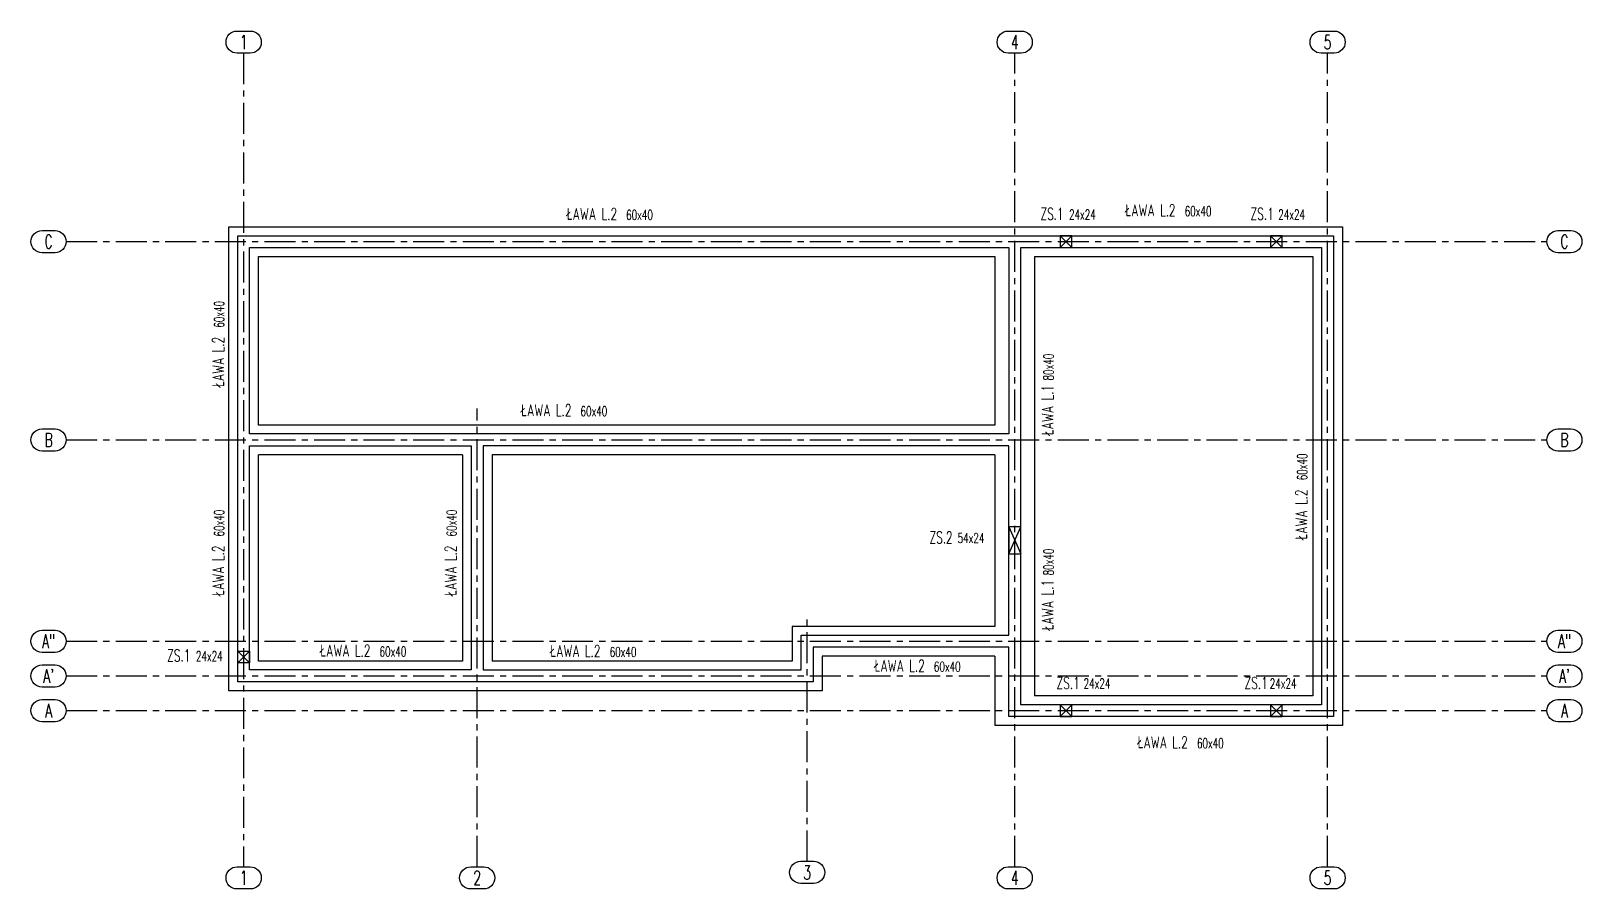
# Model space of a CAD drawing. Header units: millimetres. Extents: x -24587 to 37983, y -70862 to 338.
# Drawn here: x 30368 to 33496, y -56909 to -55179 of the extents above; entities that cross this region are included whole.
import ezdxf
from ezdxf.enums import TextEntityAlignment as Align

# ---------------------------------------------------------------- set-up
doc = ezdxf.new("R2010")
doc.units = ezdxf.units.MM
doc.header["$LTSCALE"] = 50
doc.linetypes.add('CENTER', pattern=[2, 1.25, -0.25, 0.25, -0.25])
for name, color, linetype in [('K-FUNDAMENTY', 201, 'Continuous'), ('K-OSIE', 9, 'CENTER'), ('K-SCIANY', 2, 'Continuous'), ('K-SŁUPY', 131, 'Continuous'), ('K-TEXT 2.4mm', 71, 'Continuous'), ('K-TEXT 2.8mm', 101, 'Continuous'), ('K-TEXT 2mm', 254, 'Continuous')]:
    doc.layers.add(name, color=color, linetype=linetype)
doc.styles.add('text 2.4mm', font='romans.shx', dxfattribs={"width": 0.65})
doc.styles.add('text 2.8mm', font='romans.shx', dxfattribs={"width": 0.65})
doc.styles.add('text 2mm', font='romans.shx', dxfattribs={"width": 0.65})

msp = doc.modelspace()

# ---------------------------------------------------------------- texts
at = {"layer": 'K-TEXT 2.4mm', "style": 'text 2.4mm', "width": 0.65}
for s, rotation, p in [('ŁAWA L.2', 360, (31448.102, -55566.855)), ('ZS.1', 360, (32403.426, -55566.806)), ('ŁAWA L.2', 360, (32574.632, -55559.525)), ('ZS.1', 360, (32827.07, -55566.806)), ('ŁAWA L.2', 90, (30764.579, -55896.851)), ('ŁAWA L.1', 90, (32437.141, -55994.179)), ('ŁAWA L.2', 360, (31356.165, -55962.802)), ('ŁAWA L.2', 90, (32948.863, -56204.705)), ('ZS.2', 360, (32179.619, -56219.32)), ('ŁAWA L.2', 90, (30764.579, -56317.89)), ('ŁAWA L.2', 90, (31233.388, -56317.89)), ('ŁAWA L.1', 90, (32437.141, -56387.409)), ('ŁAWA L.2', 360, (30950.951, -56447.581)), ('ŁAWA L.2', 360, (31414.949, -56448.421)), ('ZS.1', 360, (30642.544, -56457.592)), ('ŁAWA L.2', 360, (32068.785, -56478.071)), ('ZS.1', 360, (32435.786, -56512.806)), ('ZS.1', 360, (32815.313, -56512.806)), ('ŁAWA L.2', 360, (32599.361, -56632.604))]:
    msp.add_text(s, height=24, rotation=rotation, dxfattribs=at).set_placement(p, align=Align.BOTTOM_LEFT)
at = {"layer": 'K-TEXT 2mm', "lineweight": -2, "style": 'text 2mm', "width": 0.65}
for p in [(31567.886, -55565.521), (32694.415, -55558.192), (31475.949, -55961.469), (31070.734, -56446.248), (31534.733, -56447.088), (32188.569, -56476.738), (32719.145, -56631.27)]:
    msp.add_text('60x40', height=20, dxfattribs=at).set_placement(p, align=Align.BOTTOM_LEFT)
for s, p in [('24x24', (32461.176, -55558.806)), ('24x24', (32883.055, -55558.806)), ('54x24', (32236.404, -56211.32)), ('24x24', (30700.293, -56449.592)), ('24x24', (32490.5, -56504.806)), ('24x24', (32865.997, -56504.806))]:
    msp.add_text(s, height=20, dxfattribs=at).set_placement(p)
for s, p in [('60x40', (30763.246, -55777.067)), ('80x40', (32435.808, -55883.474)), ('60x40', (32947.53, -56084.921)), ('60x40', (30763.246, -56198.106)), ('60x40', (31232.055, -56198.106)), ('80x40', (32435.808, -56276.704))]:
    msp.add_text(s, height=20, rotation=90, dxfattribs=at).set_placement(p, align=Align.BOTTOM_LEFT)

# ---------------------------------------------------------------- blocks, each defined once
blk = doc.blocks.new('A$C5f19c05e')
for points in [[(0, 380), (0, -1260.9)], [(1555, -1260.9), (1555, 380)], [(2186, -1260.9), (2186, 380)], [(-358, 0), (2628.1, 0)], [(471, -1260.9), (471, -336.3)], [(-358, -400), (2628.1, -400)], [(1136.5, -1249.9), (1136.5, -753.6)], [(-358, -806), (2628.1, -806)], [(-358, -876), (2628.1, -876)], [(-358, -946), (2628.1, -946)]]:
    blk.add_lwpolyline(points)
at = {"layer": 'K-TEXT 2.4mm'}
for points in [[(-13.1, 380, -1), (-13.1, 424.8), (13.1, 424.8, -1), (13.1, 380)], [(1541.9, 380, -1), (1541.9, 424.8), (1568.1, 424.8, -1), (1568.1, 380)], [(2172.9, 380, -1), (2172.9, 424.8), (2199.1, 424.8, -1), (2199.1, 380)], [(-406.5, -22.4, -1), (-406.5, 22.4), (-380.3, 22.4, -1), (-380.3, -22.4)], [(2650.5, -22.4, -1), (2650.5, 22.4), (2676.6, 22.4, -1), (2676.6, -22.4)], [(-406.5, -422.4, -1), (-406.5, -377.6), (-380.3, -377.6, -1), (-380.3, -422.4)], [(2650.5, -422.4, -1), (2650.5, -377.6), (2676.6, -377.6, -1), (2676.6, -422.4)], [(-406.5, -828.4, -1), (-406.5, -783.6), (-380.3, -783.6, -1), (-380.3, -828.4)], [(2650.5, -828.4, -1), (2650.5, -783.6), (2676.6, -783.6, -1), (2676.6, -828.4)], [(-406.5, -898.4, -1), (-406.5, -853.6), (-380.3, -853.6, -1), (-380.3, -898.4)], [(2650.5, -898.4, -1), (2650.5, -853.6), (2676.6, -853.6, -1), (2676.6, -898.4)], [(-406.5, -968.4, -1), (-406.5, -923.6), (-380.3, -923.6, -1), (-380.3, -968.4)], [(2650.5, -968.4, -1), (2650.5, -923.6), (2676.6, -923.6, -1), (2676.6, -968.4)], [(1123.4, -1294.7, -1), (1123.4, -1249.9), (1149.6, -1249.9, -1), (1149.6, -1294.7)], [(-13.1, -1305.7, -1), (-13.1, -1260.9), (13.1, -1260.9, -1), (13.1, -1305.7)], [(457.9, -1305.7, -1), (457.9, -1260.9), (484.1, -1260.9, -1), (484.1, -1305.7)], [(1541.9, -1305.7, -1), (1541.9, -1260.9), (1568.1, -1260.9, -1), (1568.1, -1305.7)], [(2172.9, -1305.7, -1), (2172.9, -1260.9), (2199.1, -1260.9, -1), (2199.1, -1305.7)]]:
    blk.add_lwpolyline(points, format="xyb", close=True, dxfattribs=at)
at = {"layer": 'K-TEXT 2.8mm', "style": 'text 2.8mm', "width": 0.65}
for s, p in [('1', (0, 402.4)), ('4', (1555, 402.4)), ('5', (2186, 402.4)), ('C', (-393.4, 0)), ('C', (2663.6, 0)), ('B', (-393.4, -400)), ('B', (2663.6, -400)), ('A"', (-393.4, -806)), ('A"', (2663.6, -806)), ("A'", (-393.4, -876)), ("A'", (2663.6, -876)), ('A', (-393.4, -946)), ('A', (2663.6, -946)), ('1', (0, -1283.3)), ('2', (471, -1283.3)), ('3', (1136.5, -1272.3)), ('4', (1555, -1283.3)), ('5', (2186, -1283.3))]:
    blk.add_text(s, height=28, dxfattribs=at).set_placement(p, align=Align.MIDDLE_CENTER)

# ---------------------------------------------------------------- linework, layer by layer
at = {"layer": 'K-FUNDAMENTY'}
for p, q in [((32311.64, -56439.46), (31963.14, -56439.46)), ((31963.14, -56439.46), (31963.14, -56509.46)), ((31963.14, -56509.46), (30766.64, -56509.46))]:
    msp.add_line(p, q, dxfattribs=at)
for points in [[(30766.64, -56509.46), (30766.64, -55573.46), (33012.64, -55573.46), (33012.64, -56579.46), (32311.64, -56579.46)], [(32311.64, -55973.46), (30826.64, -55973.46), (30826.64, -55633.46), (32311.64, -55633.46)], [(32311.64, -55633.46), (32311.64, -55973.46)], [(32391.64, -55633.46), (32391.64, -56519.46)], [(32391.64, -55633.46), (32952.64, -55633.46), (32952.64, -56519.46), (32391.64, -56519.46)], [(31237.64, -56033.46), (30826.64, -56033.46)], [(31237.64, -56449.46), (30826.64, -56449.46), (30826.64, -56033.46)], [(31237.64, -56033.46), (31237.64, -56449.46)], [(32311.64, -56033.46), (31297.64, -56033.46)], [(31297.64, -56033.46), (31297.64, -56449.46)], [(32311.64, -56033.46), (32311.64, -56379.46)], [(32311.64, -56379.46), (31903.14, -56379.46), (31903.14, -56449.46), (31297.64, -56449.46)], [(32311.64, -56439.46), (32311.64, -56579.46)]]:
    msp.add_lwpolyline(points, dxfattribs=at)
at = {"layer": 'K-SCIANY'}
for points in [[(30784.64, -55591.46), (32994.64, -55591.46), (32994.64, -56561.46), (32339.64, -56561.46), (32339.64, -56421.46), (31945.14, -56421.46), (31945.14, -56491.46), (30784.64, -56491.46)], [(30808.64, -55615.46), (32339.64, -55615.46), (32339.64, -55991.46), (30808.64, -55991.46)], [(32363.64, -55615.46), (32970.64, -55615.46), (32970.64, -56537.46), (32363.64, -56537.46)], [(30808.64, -56015.46), (31255.64, -56015.46), (31255.64, -56467.46), (30808.64, -56467.46)], [(31279.64, -56015.46), (31279.64, -56467.46), (31921.14, -56467.46), (31921.14, -56397.46), (32339.64, -56397.46), (32339.64, -56015.46)]]:
    msp.add_lwpolyline(points, close=True, dxfattribs=at)
at = {"layer": 'K-SŁUPY'}
for points in [[(32443.14, -55615.46), (32467.14, -55615.46), (32467.14, -55591.46), (32443.14, -55591.46)], [(32443.14, -55615.46), (32467.14, -55615.46), (32467.14, -55591.46), (32443.14, -55591.46)], [(32867.14, -55615.46), (32891.14, -55615.46), (32891.14, -55591.46), (32867.14, -55591.46)], [(32339.64, -56233.21), (32363.64, -56233.21), (32363.64, -56178.46), (32339.64, -56178.46)], [(32339.64, -56233.21), (32363.64, -56233.21), (32363.64, -56178.46), (32339.64, -56178.46)], [(30784.64, -56429.334), (30808.64, -56429.334), (30808.64, -56453.334), (30784.64, -56453.334)], [(32443.14, -56561.46), (32467.14, -56561.46), (32467.14, -56537.46), (32443.14, -56537.46)], [(32443.14, -56561.46), (32467.14, -56561.46), (32467.14, -56537.46), (32443.14, -56537.46)], [(32867.14, -56561.46), (32891.14, -56561.46), (32891.14, -56537.46), (32867.14, -56537.46)], [(32867.14, -56561.46), (32891.14, -56561.46), (32891.14, -56537.46), (32867.14, -56537.46)]]:
    msp.add_lwpolyline(points, close=True, dxfattribs=at)
for points in [[(32443.14, -55591.46), (32467.14, -55615.46)], [(32443.14, -55615.46), (32467.14, -55591.46)], [(32867.14, -55591.46), (32891.14, -55615.46)], [(32867.14, -55615.46), (32891.14, -55591.46)], [(32339.64, -56178.46), (32363.64, -56233.21)], [(32339.64, -56233.21), (32363.64, -56178.46)], [(30784.64, -56429.334), (30808.64, -56453.334)], [(30784.64, -56453.334), (30808.64, -56429.334)], [(32443.14, -56537.46), (32467.14, -56561.46)], [(32443.14, -56561.46), (32467.14, -56537.46)], [(32867.14, -56537.46), (32891.14, -56561.46)], [(32867.14, -56561.46), (32891.14, -56537.46)]]:
    msp.add_lwpolyline(points, dxfattribs=at)

# ---------------------------------------------------------------- block references
at = {"layer": 'K-OSIE'}
msp.add_blockref('A$C5f19c05e', (30796.64, -55603.46), dxfattribs=at)

msp.set_redraw_order([(e.dxf.handle, doc.entitydb.next_handle()) for e in msp.query("TEXT MTEXT ATTDEF DIMENSION ARC_DIMENSION")])  # texts and dimensions are drawn at this point

doc.saveas('drawing.dxf')
